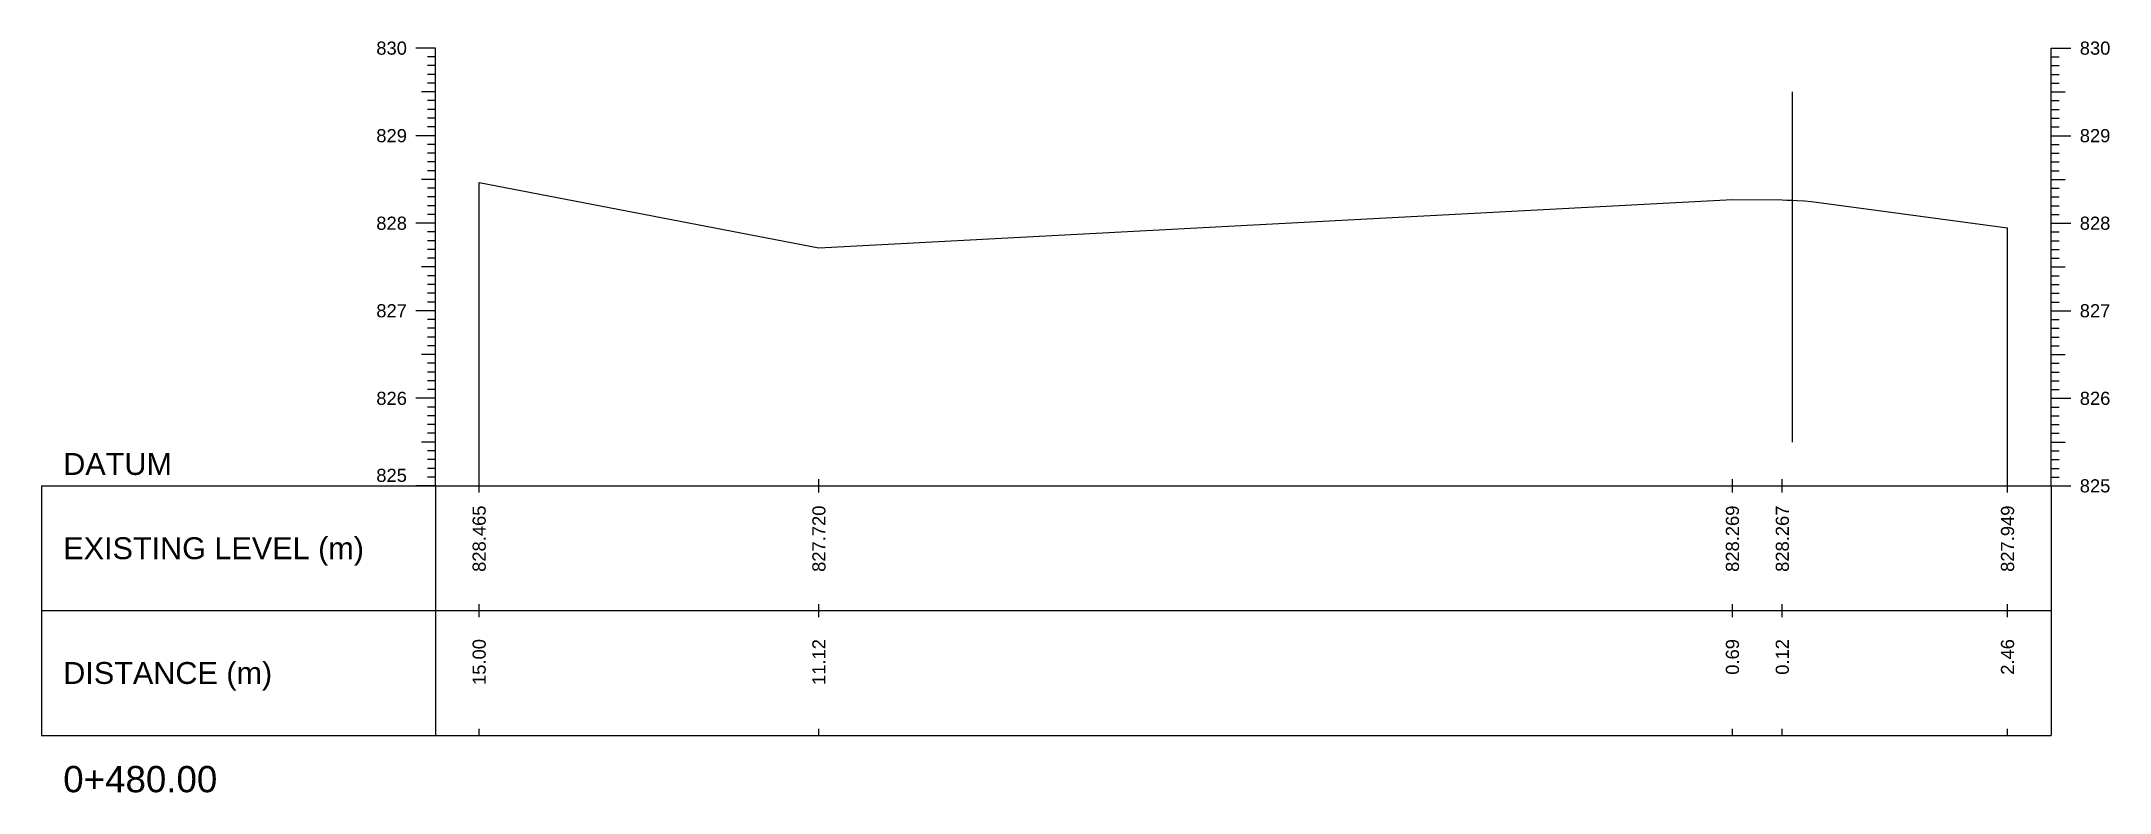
# Model space of a CAD drawing. Header units: millimetres. Extents: x 2757 to 35141, y 547 to 28513.
# Drawn here: x 32929.4 to 33165.6, y 27250.7 to 27336.6 of the extents above; entities that cross this region are included whole.
import ezdxf
from ezdxf.enums import TextEntityAlignment as Align

# ---------------------------------------------------------------- set-up
doc = ezdxf.new("R2010")
doc.units = ezdxf.units.MM
for name, color, linetype in [('CL', 4, 'Continuous'), ('CS_Drawing', 7, 'Continuous'), ('GL', 3, 'Continuous')]:
    doc.layers.add(name, color=color, linetype=linetype)
doc.styles.get("Standard").update_dxf_attribs({"font": 'arial.ttf'})

msp = doc.modelspace()

# ---------------------------------------------------------------- texts
at = {"layer": 'CS_Drawing'}
for s, p in [('830', (32971.10008, 27335.79126)), ('829', (32971.10008, 27325.79126)), ('828', (32971.10008, 27315.79126)), ('827', (32971.10008, 27305.79126)), ('826', (32971.10008, 27295.79126))]:
    msp.add_text(s, height=1.5, dxfattribs=at).set_placement(p, align=Align.MIDDLE_RIGHT)
for s, height, p in [('830', 1.5, (33162.15655, 27335.79126)), ('829', 1.5, (33162.15655, 27325.79126)), ('828', 1.5, (33162.15655, 27315.79126)), ('827', 1.5, (33162.15655, 27305.79126)), ('826', 1.5, (33162.15655, 27295.79126)), ('DATUM', 2.5, (32931.85008, 27288.29126)), ('825', 1.5, (33162.15655, 27285.79126)), ('825', 1.5, (33162.15655, 27285.79126)), ('EXISTING LEVEL (m)', 2.5, (32931.85008, 27278.66626)), ('DISTANCE (m)', 2.5, (32931.85008, 27264.41626)), ('0+480.00', 3, (32931.85008, 27252.29126))]:
    msp.add_text(s, height=height, dxfattribs=at).set_placement(p, align=Align.MIDDLE_LEFT)
msp.add_text('825', height=1.5, dxfattribs=at).set_placement((32971.10008, 27286.24126), align=Align.RIGHT)
for s, p in [('828.465', (32979.35008, 27283.54126)), ('827.720', (33018.15301, 27283.54126)), ('828.269', (33122.48909, 27283.54126)), ('828.267', (33128.18731, 27283.54126)), ('827.949', (33153.90655, 27283.54126)), ('15.00', (32979.35008, 27268.29126)), ('11.12', (33018.15301, 27268.29126)), ('0.69', (33122.48909, 27268.29126)), ('0.12', (33128.18731, 27268.29126)), ('2.46', (33153.90655, 27268.29126))]:
    msp.add_text(s, height=1.5, rotation=90, dxfattribs=at).set_placement(p, align=Align.MIDDLE_RIGHT)

# ---------------------------------------------------------------- linework, layer by layer
at = {"layer": 'CL', "ltscale": 10}
msp.add_line((33129.35008, 27290.79126), (33129.35008, 27330.79126), dxfattribs=at)
at = {"layer": 'CS_Drawing'}
for p, q in [((32974.35008, 27335.79126), (32972.10008, 27335.79126)), ((32974.35008, 27335.79126), (32972.77508, 27335.79126)), ((32974.35008, 27335.79126), (32973.45008, 27335.79126)), ((32974.35008, 27285.79126), (32974.35008, 27335.79126)), ((33158.90655, 27335.79126), (33161.15655, 27335.79126)), ((33158.90655, 27335.79126), (33160.48155, 27335.79126)), ((33158.90655, 27335.79126), (33159.80655, 27335.79126)), ((33158.90655, 27285.79126), (33158.90655, 27335.79126)), ((32974.35008, 27334.79126), (32973.45008, 27334.79126)), ((32974.35008, 27333.79126), (32973.45008, 27333.79126)), ((33158.90655, 27334.79126), (33159.80655, 27334.79126)), ((33158.90655, 27333.79126), (33159.80655, 27333.79126)), ((32974.35008, 27330.79126), (32972.77508, 27330.79126)), ((32974.35008, 27332.79126), (32973.45008, 27332.79126)), ((32974.35008, 27331.79126), (32973.45008, 27331.79126)), ((32974.35008, 27330.79126), (32973.45008, 27330.79126)), ((33158.90655, 27332.79126), (33159.80655, 27332.79126)), ((33158.90655, 27331.79126), (33159.80655, 27331.79126)), ((33158.90655, 27330.79126), (33160.48155, 27330.79126)), ((33158.90655, 27330.79126), (33159.80655, 27330.79126)), ((32974.35008, 27329.79126), (32973.45008, 27329.79126)), ((32974.35008, 27328.79126), (32973.45008, 27328.79126)), ((33158.90655, 27329.79126), (33159.80655, 27329.79126)), ((33158.90655, 27328.79126), (33159.80655, 27328.79126)), ((32974.35008, 27327.79126), (32973.45008, 27327.79126)), ((32974.35008, 27326.79126), (32973.45008, 27326.79126)), ((33158.90655, 27327.79126), (33159.80655, 27327.79126)), ((33158.90655, 27326.79126), (33159.80655, 27326.79126)), ((32974.35008, 27325.79126), (32972.10008, 27325.79126)), ((32974.35008, 27325.79126), (32972.77508, 27325.79126)), ((32974.35008, 27325.79126), (32973.45008, 27325.79126)), ((32974.35008, 27324.79126), (32973.45008, 27324.79126)), ((32974.35008, 27323.79126), (32973.45008, 27323.79126)), ((33158.90655, 27325.79126), (33161.15655, 27325.79126)), ((33158.90655, 27325.79126), (33160.48155, 27325.79126)), ((33158.90655, 27325.79126), (33159.80655, 27325.79126)), ((33158.90655, 27324.79126), (33159.80655, 27324.79126)), ((33158.90655, 27323.79126), (33159.80655, 27323.79126)), ((32974.35008, 27322.79126), (32973.45008, 27322.79126)), ((32974.35008, 27321.79126), (32973.45008, 27321.79126)), ((33158.90655, 27322.79126), (33159.80655, 27322.79126)), ((33158.90655, 27321.79126), (33159.80655, 27321.79126)), ((32974.35008, 27320.79126), (32972.77508, 27320.79126)), ((32974.35008, 27320.79126), (32973.45008, 27320.79126)), ((32974.35008, 27319.79126), (32973.45008, 27319.79126)), ((32979.35008, 27285.79126), (32979.35008, 27320.44126)), ((33158.90655, 27320.79126), (33160.48155, 27320.79126)), ((33158.90655, 27320.79126), (33159.80655, 27320.79126)), ((33158.90655, 27319.79126), (33159.80655, 27319.79126)), ((32974.35008, 27318.79126), (32973.45008, 27318.79126)), ((32974.35008, 27317.79126), (32973.45008, 27317.79126)), ((32974.35008, 27316.79126), (32973.45008, 27316.79126)), ((33158.90655, 27318.79126), (33159.80655, 27318.79126)), ((33158.90655, 27317.79126), (33159.80655, 27317.79126)), ((33158.90655, 27316.79126), (33159.80655, 27316.79126)), ((32974.35008, 27315.79126), (32972.10008, 27315.79126)), ((32974.35008, 27315.79126), (32972.77508, 27315.79126)), ((32974.35008, 27315.79126), (32973.45008, 27315.79126)), ((32974.35008, 27314.79126), (32973.45008, 27314.79126)), ((33153.90655, 27285.79126), (33153.90655, 27315.28126)), ((33158.90655, 27315.79126), (33161.15655, 27315.79126)), ((33158.90655, 27315.79126), (33160.48155, 27315.79126)), ((33158.90655, 27315.79126), (33159.80655, 27315.79126)), ((33158.90655, 27314.79126), (33159.80655, 27314.79126)), ((32974.35008, 27313.79126), (32973.45008, 27313.79126)), ((32974.35008, 27312.79126), (32973.45008, 27312.79126)), ((33158.90655, 27313.79126), (33159.80655, 27313.79126)), ((33158.90655, 27312.79126), (33159.80655, 27312.79126)), ((32974.35008, 27310.79126), (32972.77508, 27310.79126)), ((32974.35008, 27311.79126), (32973.45008, 27311.79126)), ((32974.35008, 27310.79126), (32973.45008, 27310.79126)), ((32974.35008, 27309.79126), (32973.45008, 27309.79126)), ((33158.90655, 27311.79126), (33159.80655, 27311.79126)), ((33158.90655, 27310.79126), (33160.48155, 27310.79126)), ((33158.90655, 27310.79126), (33159.80655, 27310.79126)), ((33158.90655, 27309.79126), (33159.80655, 27309.79126)), ((32974.35008, 27308.79126), (32973.45008, 27308.79126)), ((32974.35008, 27307.79126), (32973.45008, 27307.79126)), ((33158.90655, 27308.79126), (33159.80655, 27308.79126)), ((33158.90655, 27307.79126), (33159.80655, 27307.79126)), ((32974.35008, 27305.79126), (32972.10008, 27305.79126)), ((32974.35008, 27305.79126), (32972.77508, 27305.79126)), ((32974.35008, 27306.79126), (32973.45008, 27306.79126)), ((32974.35008, 27305.79126), (32973.45008, 27305.79126)), ((32974.35008, 27304.79126), (32973.45008, 27304.79126)), ((33158.90655, 27306.79126), (33159.80655, 27306.79126)), ((33158.90655, 27305.79126), (33161.15655, 27305.79126)), ((33158.90655, 27305.79126), (33160.48155, 27305.79126)), ((33158.90655, 27305.79126), (33159.80655, 27305.79126)), ((33158.90655, 27304.79126), (33159.80655, 27304.79126)), ((32974.35008, 27303.79126), (32973.45008, 27303.79126)), ((32974.35008, 27302.79126), (32973.45008, 27302.79126)), ((33158.90655, 27303.79126), (33159.80655, 27303.79126)), ((33158.90655, 27302.79126), (33159.80655, 27302.79126)), ((32974.35008, 27300.79126), (32972.77508, 27300.79126)), ((32974.35008, 27301.79126), (32973.45008, 27301.79126)), ((32974.35008, 27300.79126), (32973.45008, 27300.79126)), ((33158.90655, 27301.79126), (33159.80655, 27301.79126)), ((33158.90655, 27300.79126), (33160.48155, 27300.79126)), ((33158.90655, 27300.79126), (33159.80655, 27300.79126)), ((32974.35008, 27299.79126), (32973.45008, 27299.79126)), ((32974.35008, 27298.79126), (32973.45008, 27298.79126)), ((32974.35008, 27297.79126), (32973.45008, 27297.79126)), ((33158.90655, 27299.79126), (33159.80655, 27299.79126)), ((33158.90655, 27298.79126), (33159.80655, 27298.79126)), ((33158.90655, 27297.79126), (33159.80655, 27297.79126)), ((32974.35008, 27295.79126), (32972.10008, 27295.79126)), ((32974.35008, 27295.79126), (32972.77508, 27295.79126)), ((32974.35008, 27296.79126), (32973.45008, 27296.79126)), ((32974.35008, 27295.79126), (32973.45008, 27295.79126)), ((33158.90655, 27296.79126), (33159.80655, 27296.79126)), ((33158.90655, 27295.79126), (33161.15655, 27295.79126)), ((33158.90655, 27295.79126), (33160.48155, 27295.79126)), ((33158.90655, 27295.79126), (33159.80655, 27295.79126)), ((32974.35008, 27294.79126), (32973.45008, 27294.79126)), ((32974.35008, 27293.79126), (32973.45008, 27293.79126)), ((33158.90655, 27294.79126), (33159.80655, 27294.79126)), ((33158.90655, 27293.79126), (33159.80655, 27293.79126)), ((32974.35008, 27290.79126), (32972.77508, 27290.79126)), ((32974.35008, 27292.79126), (32973.45008, 27292.79126)), ((32974.35008, 27291.79126), (32973.45008, 27291.79126)), ((32974.35008, 27290.79126), (32973.45008, 27290.79126)), ((33158.90655, 27292.79126), (33159.80655, 27292.79126)), ((33158.90655, 27291.79126), (33159.80655, 27291.79126)), ((33158.90655, 27290.79126), (33160.48155, 27290.79126)), ((33158.90655, 27290.79126), (33159.80655, 27290.79126)), ((32974.35008, 27289.79126), (32973.45008, 27289.79126)), ((32974.35008, 27288.79126), (32973.45008, 27288.79126)), ((33158.90655, 27289.79126), (33159.80655, 27289.79126)), ((33158.90655, 27288.79126), (33159.80655, 27288.79126)), ((32974.35008, 27287.79126), (32973.45008, 27287.79126)), ((32974.35008, 27286.79126), (32973.45008, 27286.79126)), ((32979.35008, 27285.04126), (32979.35008, 27286.54126)), ((33018.15301, 27285.04126), (33018.15301, 27286.54126)), ((33122.48909, 27285.04126), (33122.48909, 27286.54126)), ((33128.18731, 27285.04126), (33128.18731, 27286.54126)), ((33153.90655, 27285.04126), (33153.90655, 27286.54126)), ((33158.90655, 27287.79126), (33159.80655, 27287.79126)), ((33158.90655, 27286.79126), (33159.80655, 27286.79126)), ((32929.35008, 27285.79126), (32974.35008, 27285.79126)), ((32929.35008, 27285.79126), (32929.35008, 27257.29126)), ((32974.35008, 27285.79126), (32972.10008, 27285.79126)), ((32974.35008, 27285.79126), (32972.77508, 27285.79126)), ((32974.35008, 27285.79126), (32973.45008, 27285.79126)), ((32974.35008, 27285.79126), (33158.90655, 27285.79126)), ((32974.35008, 27285.79126), (32974.35008, 27257.29126)), ((33158.90655, 27285.79126), (33161.15655, 27285.79126)), ((33158.90655, 27285.79126), (33160.48155, 27285.79126)), ((33158.90655, 27285.79126), (33159.80655, 27285.79126)), ((33158.90655, 27285.79126), (33158.90655, 27257.29126)), ((32979.35008, 27270.79126), (32979.35008, 27272.29126)), ((33018.15301, 27270.79126), (33018.15301, 27272.29126)), ((33122.48909, 27270.79126), (33122.48909, 27272.29126)), ((33128.18731, 27270.79126), (33128.18731, 27272.29126)), ((33153.90655, 27270.79126), (33153.90655, 27272.29126)), ((32929.35008, 27271.54126), (32974.35008, 27271.54126)), ((32974.35008, 27271.54126), (33158.90655, 27271.54126)), ((32974.35008, 27271.54126), (33158.90655, 27271.54126)), ((32979.35008, 27257.29126), (32979.35008, 27258.04126)), ((33018.15301, 27257.29126), (33018.15301, 27258.04126)), ((33122.48909, 27257.29126), (33122.48909, 27258.04126)), ((33128.18731, 27257.29126), (33128.18731, 27258.04126)), ((33153.90655, 27257.29126), (33153.90655, 27258.04126)), ((32929.35008, 27257.29126), (32974.35008, 27257.29126)), ((32974.35008, 27257.29126), (33158.90655, 27257.29126))]:
    msp.add_line(p, q, dxfattribs=at)
at = {"layer": 'GL'}
msp.add_lwpolyline([(32979.35008, 27320.44126), (33018.15301, 27312.99126), (33122.48909, 27318.48126), (33128.18731, 27318.46126), (33128.7107, 27318.44126), (33129.35008, 27318.41126), (33129.89969, 27318.39126), (33130.71676, 27318.35126), (33131.50622, 27318.27126), (33153.90655, 27315.28126)], dxfattribs=at)

msp.set_redraw_order([(e.dxf.handle, doc.entitydb.next_handle()) for e in msp.query("TEXT MTEXT ATTDEF DIMENSION ARC_DIMENSION")])  # texts and dimensions are drawn at this point

doc.saveas('drawing.dxf')
